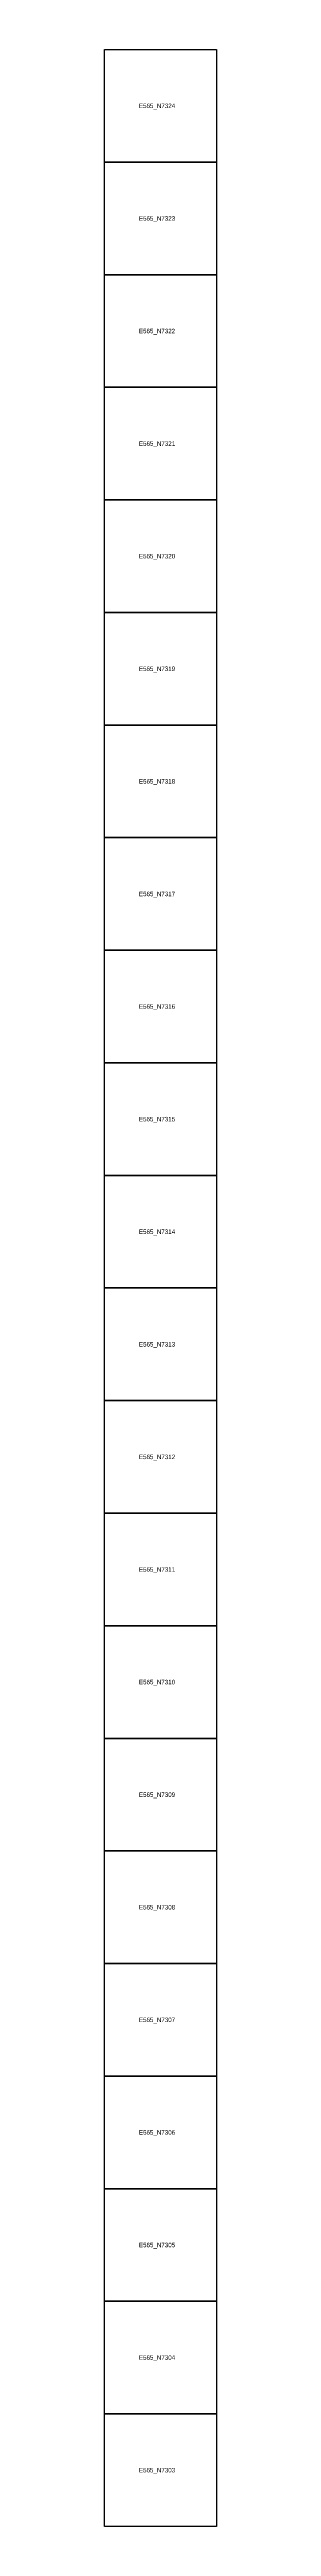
# Model space of a CAD drawing. Extents: x 546000 to 599000, y 7210000 to 7363000.
# Drawn here: x 565000 to 566000, y 7303000 to 7325000 of the extents above; entities that cross this region are included whole.
import ezdxf

# ---------------------------------------------------------------- set-up
doc = ezdxf.new("R2010")
doc.units = 0
doc.layers.add('FEATUREATTRIBS', color=7, linetype='Continuous')

msp = doc.modelspace()

# ---------------------------------------------------------------- linework, layer by layer
at = {"layer": 'FEATUREATTRIBS'}
for points in [[(565000, 7324000), (565000, 7325000), (566000, 7325000), (566000, 7324000)], [(565000, 7323000), (565000, 7324000), (566000, 7324000), (566000, 7323000)], [(565000, 7322000), (565000, 7323000), (566000, 7323000), (566000, 7322000)], [(565000, 7321000), (565000, 7322000), (566000, 7322000), (566000, 7321000)], [(565000, 7320000), (565000, 7321000), (566000, 7321000), (566000, 7320000)], [(565000, 7319000), (565000, 7320000), (566000, 7320000), (566000, 7319000)], [(565000, 7318000), (565000, 7319000), (566000, 7319000), (566000, 7318000)], [(565000, 7317000), (565000, 7318000), (566000, 7318000), (566000, 7317000)], [(565000, 7316000), (565000, 7317000), (566000, 7317000), (566000, 7316000)], [(565000, 7315000), (565000, 7316000), (566000, 7316000), (566000, 7315000)], [(565000, 7314000), (565000, 7315000), (566000, 7315000), (566000, 7314000)], [(565000, 7313000), (565000, 7314000), (566000, 7314000), (566000, 7313000)], [(565000, 7312000), (565000, 7313000), (566000, 7313000), (566000, 7312000)], [(565000, 7311000), (565000, 7312000), (566000, 7312000), (566000, 7311000)], [(565000, 7310000), (565000, 7311000), (566000, 7311000), (566000, 7310000)], [(565000, 7309000), (565000, 7310000), (566000, 7310000), (566000, 7309000)], [(565000, 7308000), (565000, 7309000), (566000, 7309000), (566000, 7308000)], [(565000, 7307000), (565000, 7308000), (566000, 7308000), (566000, 7307000)], [(565000, 7306000), (565000, 7307000), (566000, 7307000), (566000, 7306000)], [(565000, 7305000), (565000, 7306000), (566000, 7306000), (566000, 7305000)], [(565000, 7304000), (565000, 7305000), (566000, 7305000), (566000, 7304000)], [(565000, 7303000), (565000, 7304000), (566000, 7304000), (566000, 7303000)]]:
    msp.add_lwpolyline(points, close=True, dxfattribs=at)

# ---------------------------------------------------------------- texts
for s, p in [('E565_N7324', (565308, 7324480)), ('E565_N7323', (565308, 7323480)), ('E565_N7322', (565308, 7322480)), ('E565_N7321', (565308, 7321480)), ('E565_N7320', (565308, 7320480)), ('E565_N7319', (565308, 7319480)), ('E565_N7318', (565308, 7318480)), ('E565_N7317', (565308, 7317480)), ('E565_N7316', (565308, 7316480)), ('E565_N7315', (565308, 7315480)), ('E565_N7314', (565308, 7314480)), ('E565_N7313', (565308, 7313480)), ('E565_N7312', (565308, 7312480)), ('E565_N7311', (565308, 7311480)), ('E565_N7310', (565308, 7310480)), ('E565_N7309', (565308, 7309480)), ('E565_N7308', (565308, 7308480)), ('E565_N7307', (565308, 7307480)), ('E565_N7306', (565308, 7306480)), ('E565_N7305', (565308, 7305480)), ('E565_N7304', (565308, 7304480)), ('E565_N7303', (565308, 7303480))]:
    msp.add_text(s, height=40, dxfattribs=at).set_placement(p)

doc.saveas('drawing.dxf')
